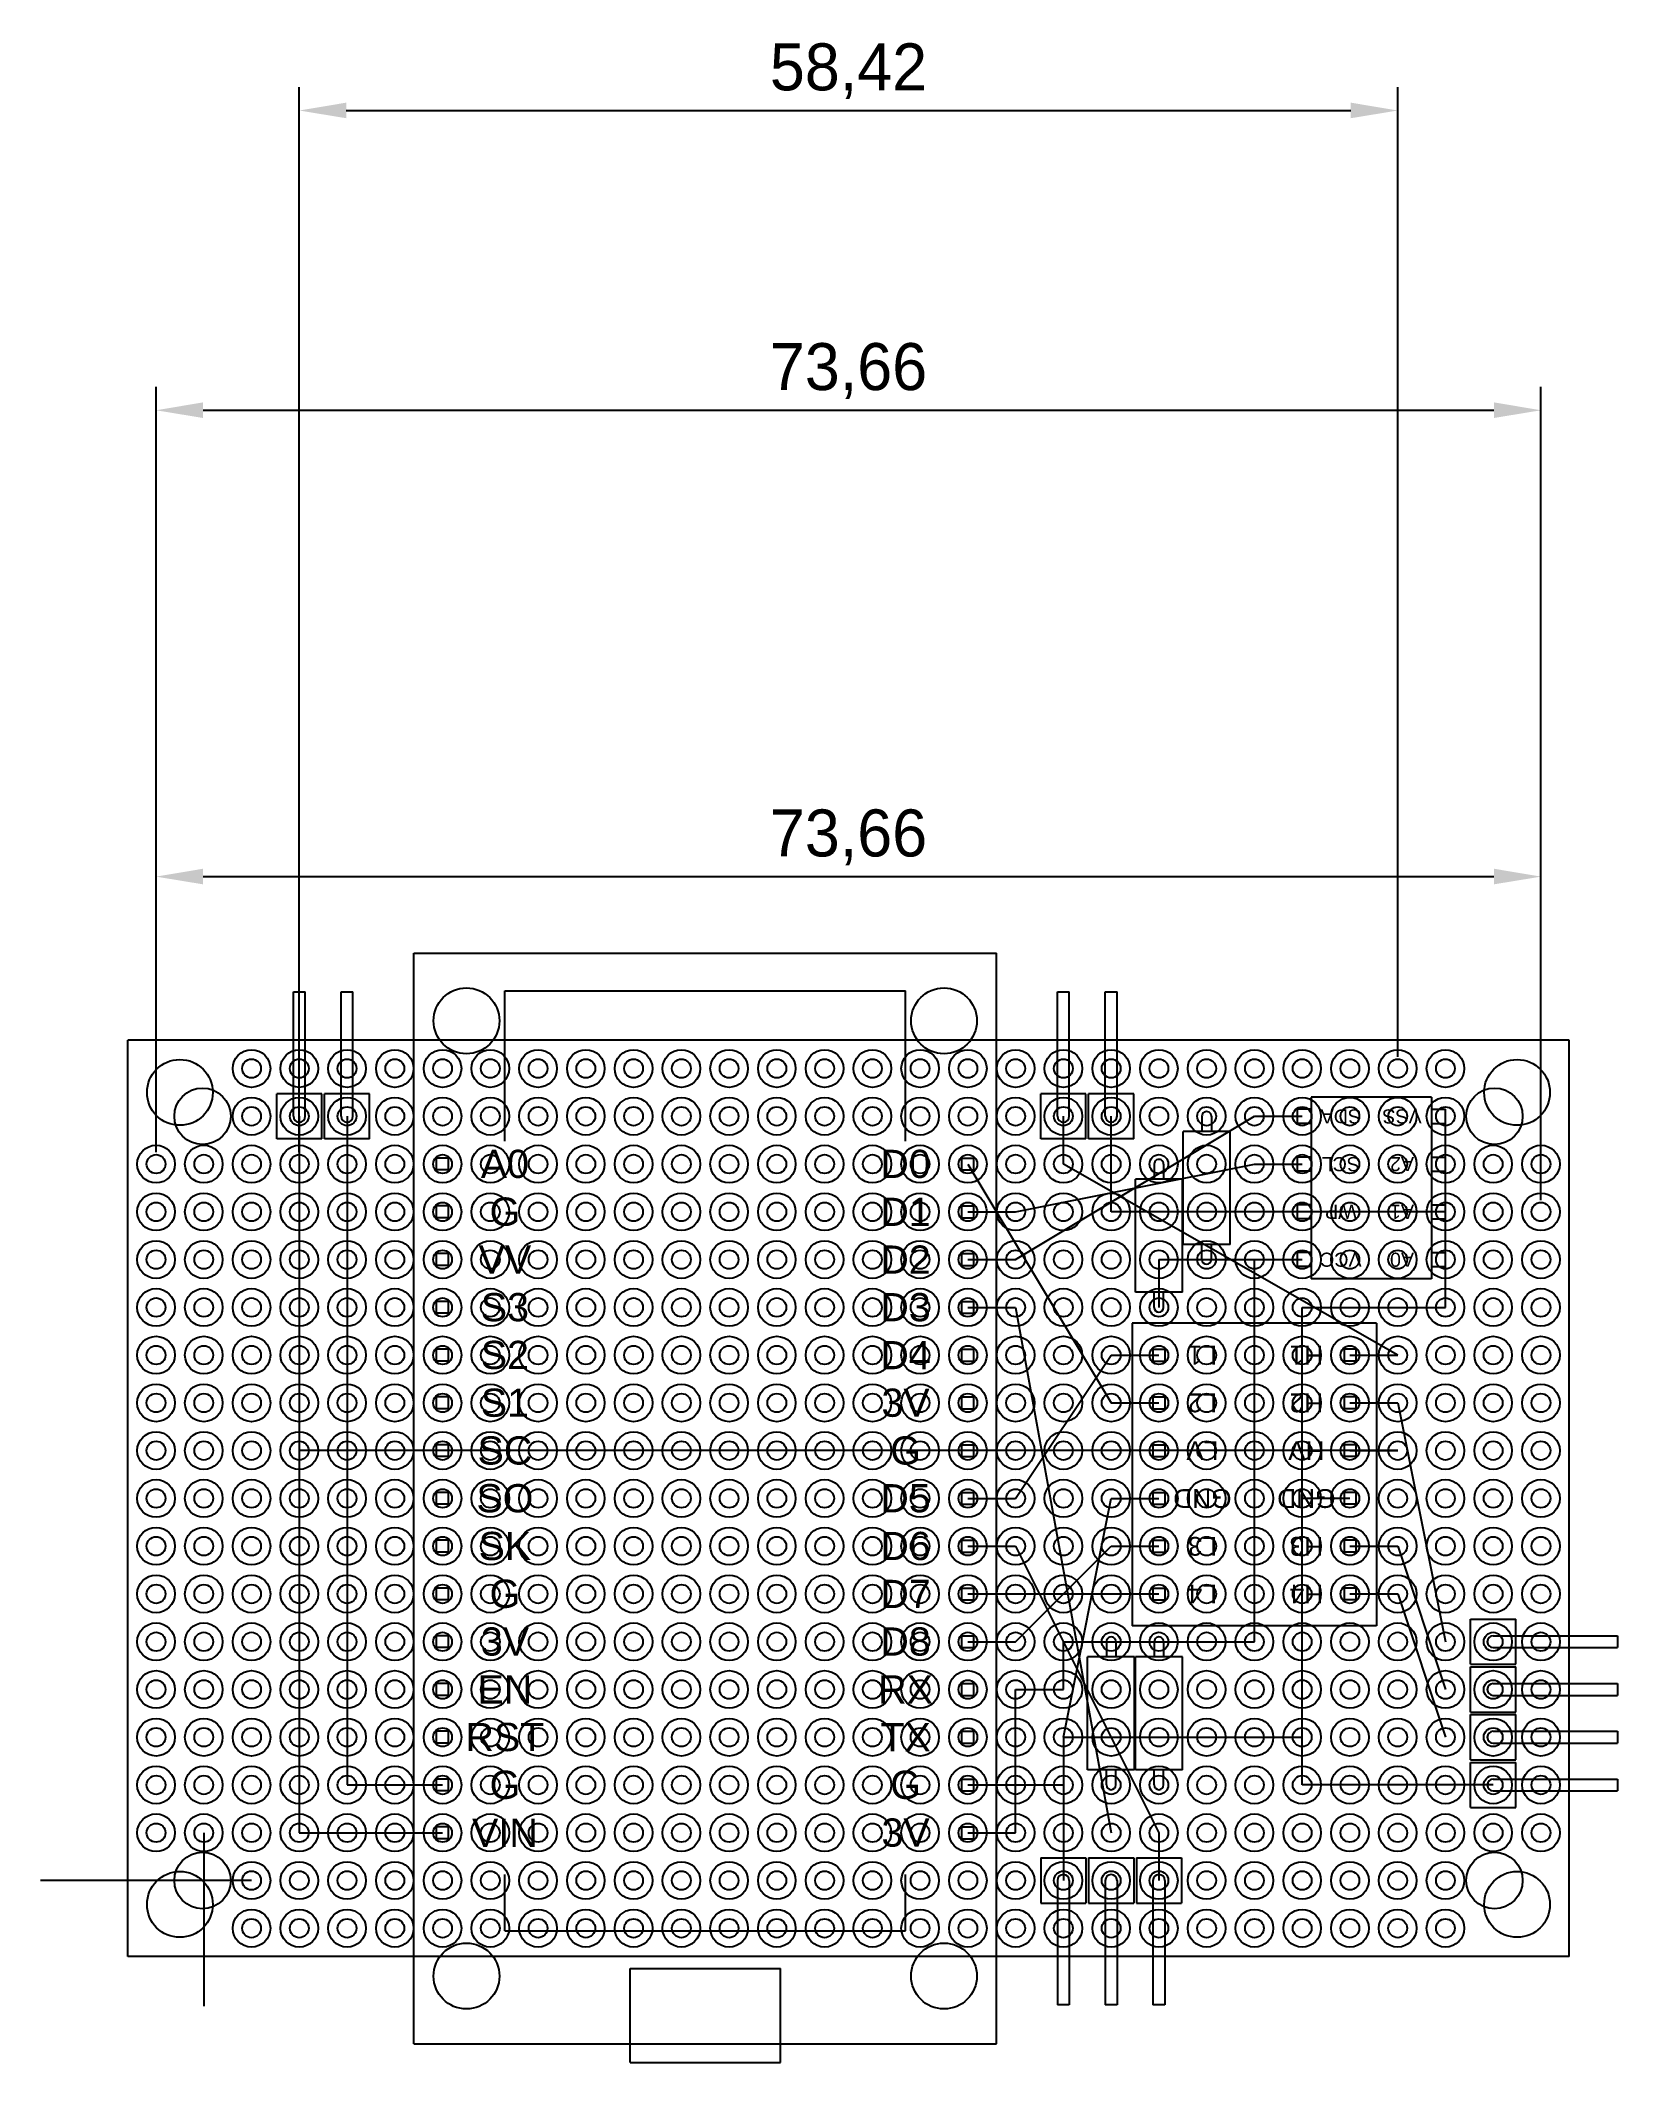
# Model space of a CAD drawing. Header units: millimetres. Extents: x 568 to 6362, y 128 to 2487.
# Drawn here: x 626.8 to 710.7, y 1280.4 to 1387.9 of the extents above; entities that cross this region are included whole.
import ezdxf

# ---------------------------------------------------------------- set-up
doc = ezdxf.new("R2010")
doc.units = ezdxf.units.MM
doc.dimstyles.new('ISO-25', dxfattribs={"dimtxt": 2.5, "dimasz": 2.5, "dimexe": 1.25, "dimexo": 0.625, "dimtad": 1, "dimtxsty": 'Standard', "dimcen": 2.5, "dimadec": 0, "dimazin": 0, "dimtfac": 1, "dimtmove": 0, "dimatfit": 3, "dimfxl": 1, "dimarcsym": 0})

msp = doc.modelspace()

# ---------------------------------------------------------------- blocks, each defined once
blk = doc.blocks.new('Z$W@#17421')
at = {"color": 254}
for p, q in [((76.66, 48.72), (0, 48.72)), ((0, 0), (0, 48.72)), ((76.66, 0), (76.66, 48.72)), ((76.66, 0), (0, 0))]:
    blk.add_line(p, q, dxfattribs=at)
for centre, radius in [((2.77, 45.95), 1.75), ((6.58, 47.22), 1), ((6.58, 47.22), 0.5), ((9.12, 47.22), 1), ((9.12, 47.22), 0.5), ((11.66, 47.22), 1), ((11.66, 47.22), 0.5), ((14.2, 47.22), 1), ((14.2, 47.22), 0.5), ((16.74, 47.22), 1), ((16.74, 47.22), 0.5), ((19.28, 47.22), 1), ((19.28, 47.22), 0.5), ((21.82, 47.22), 1), ((21.82, 47.22), 0.5), ((24.36, 47.22), 1), ((24.36, 47.22), 0.5), ((26.9, 47.22), 1), ((26.9, 47.22), 0.5), ((29.44, 47.22), 1), ((29.44, 47.22), 0.5), ((31.98, 47.22), 1), ((31.98, 47.22), 0.5), ((34.52, 47.22), 1), ((34.52, 47.22), 0.5), ((37.06, 47.22), 1), ((37.06, 47.22), 0.5), ((39.6, 47.22), 1), ((39.6, 47.22), 0.5), ((42.14, 47.22), 1), ((42.14, 47.22), 0.5), ((44.68, 47.22), 1), ((44.68, 47.22), 0.5), ((47.22, 47.22), 1), ((47.22, 47.22), 0.5), ((49.76, 47.22), 1), ((49.76, 47.22), 0.5), ((52.3, 47.22), 1), ((52.3, 47.22), 0.5), ((54.84, 47.22), 1), ((54.84, 47.22), 0.5), ((57.38, 47.22), 1), ((57.38, 47.22), 0.5), ((59.92, 47.22), 1), ((59.92, 47.22), 0.5), ((62.46, 47.22), 1), ((62.46, 47.22), 0.5), ((65, 47.22), 1), ((65, 47.22), 0.5), ((67.54, 47.22), 1), ((67.54, 47.22), 0.5), ((70.08, 47.22), 1), ((70.08, 47.22), 0.5), ((73.89, 45.95), 1.75), ((6.58, 44.68), 1), ((6.58, 44.68), 0.5), ((9.12, 44.68), 1), ((9.12, 44.68), 0.5), ((11.66, 44.68), 1), ((11.66, 44.68), 0.5), ((14.2, 44.68), 1), ((14.2, 44.68), 0.5), ((16.74, 44.68), 1), ((16.74, 44.68), 0.5), ((19.28, 44.68), 1), ((19.28, 44.68), 0.5), ((21.82, 44.68), 1), ((21.82, 44.68), 0.5), ((24.36, 44.68), 1), ((24.36, 44.68), 0.5), ((26.9, 44.68), 1), ((26.9, 44.68), 0.5), ((29.44, 44.68), 1), ((29.44, 44.68), 0.5), ((31.98, 44.68), 1), ((31.98, 44.68), 0.5), ((34.52, 44.68), 1), ((34.52, 44.68), 0.5), ((37.06, 44.68), 1), ((37.06, 44.68), 0.5), ((39.6, 44.68), 1), ((39.6, 44.68), 0.5), ((42.14, 44.68), 1), ((42.14, 44.68), 0.5), ((44.68, 44.68), 1), ((44.68, 44.68), 0.5), ((47.22, 44.68), 1), ((47.22, 44.68), 0.5), ((49.76, 44.68), 1), ((49.76, 44.68), 0.5), ((52.3, 44.68), 1), ((52.3, 44.68), 0.5), ((54.84, 44.68), 1), ((54.84, 44.68), 0.5), ((57.38, 44.68), 1), ((57.38, 44.68), 0.5), ((59.92, 44.68), 1), ((59.92, 44.68), 0.5), ((62.46, 44.68), 1), ((62.46, 44.68), 0.5), ((65, 44.68), 1), ((65, 44.68), 0.5), ((67.54, 44.68), 1), ((67.54, 44.68), 0.5), ((70.08, 44.68), 1), ((70.08, 44.68), 0.5), ((1.5, 42.14), 1), ((4.04, 42.14), 1), ((6.58, 42.14), 1), ((9.12, 42.14), 1), ((11.66, 42.14), 1), ((14.2, 42.14), 1), ((16.74, 42.14), 1), ((19.28, 42.14), 1), ((21.82, 42.14), 1), ((24.36, 42.14), 1), ((26.9, 42.14), 1), ((29.44, 42.14), 1), ((31.98, 42.14), 1), ((34.52, 42.14), 1), ((37.06, 42.14), 1), ((39.6, 42.14), 1), ((42.14, 42.14), 1), ((44.68, 42.14), 1), ((47.22, 42.14), 1), ((49.76, 42.14), 1), ((52.3, 42.14), 1), ((54.84, 42.14), 1), ((57.38, 42.14), 1), ((59.92, 42.14), 1), ((62.46, 42.14), 1), ((65, 42.14), 1), ((67.54, 42.14), 1), ((70.08, 42.14), 1), ((72.62, 42.14), 1), ((75.16, 42.14), 1), ((1.5, 42.14), 0.5), ((4.04, 42.14), 0.5), ((6.58, 42.14), 0.5), ((9.12, 42.14), 0.5), ((11.66, 42.14), 0.5), ((14.2, 42.14), 0.5), ((16.74, 42.14), 0.5), ((19.28, 42.14), 0.5), ((21.82, 42.14), 0.5), ((24.36, 42.14), 0.5), ((26.9, 42.14), 0.5), ((29.44, 42.14), 0.5), ((31.98, 42.14), 0.5), ((34.52, 42.14), 0.5), ((37.06, 42.14), 0.5), ((39.6, 42.14), 0.5), ((42.14, 42.14), 0.5), ((44.68, 42.14), 0.5), ((47.22, 42.14), 0.5), ((49.76, 42.14), 0.5), ((52.3, 42.14), 0.5), ((54.84, 42.14), 0.5), ((57.38, 42.14), 0.5), ((59.92, 42.14), 0.5), ((62.46, 42.14), 0.5), ((65, 42.14), 0.5), ((67.54, 42.14), 0.5), ((70.08, 42.14), 0.5), ((72.62, 42.14), 0.5), ((75.16, 42.14), 0.5), ((1.5, 39.6), 1), ((1.5, 39.6), 0.5), ((4.04, 39.6), 1), ((4.04, 39.6), 0.5), ((6.58, 39.6), 1), ((6.58, 39.6), 0.5), ((9.12, 39.6), 1), ((9.12, 39.6), 0.5), ((11.66, 39.6), 1), ((11.66, 39.6), 0.5), ((14.2, 39.6), 1), ((14.2, 39.6), 0.5), ((16.74, 39.6), 1), ((16.74, 39.6), 0.5), ((19.28, 39.6), 1), ((19.28, 39.6), 0.5), ((21.82, 39.6), 1), ((21.82, 39.6), 0.5), ((24.36, 39.6), 1), ((24.36, 39.6), 0.5), ((26.9, 39.6), 1), ((26.9, 39.6), 0.5), ((29.44, 39.6), 1), ((29.44, 39.6), 0.5), ((31.98, 39.6), 1), ((31.98, 39.6), 0.5), ((34.52, 39.6), 1), ((34.52, 39.6), 0.5), ((37.06, 39.6), 1), ((37.06, 39.6), 0.5), ((39.6, 39.6), 1), ((39.6, 39.6), 0.5), ((42.14, 39.6), 1), ((42.14, 39.6), 0.5), ((44.68, 39.6), 1), ((44.68, 39.6), 0.5), ((47.22, 39.6), 1), ((47.22, 39.6), 0.5), ((49.76, 39.6), 1), ((49.76, 39.6), 0.5), ((52.3, 39.6), 1), ((52.3, 39.6), 0.5), ((54.84, 39.6), 1), ((54.84, 39.6), 0.5), ((57.38, 39.6), 1), ((57.38, 39.6), 0.5), ((59.92, 39.6), 1), ((59.92, 39.6), 0.5), ((62.46, 39.6), 1), ((62.46, 39.6), 0.5), ((65, 39.6), 1), ((65, 39.6), 0.5), ((67.54, 39.6), 1), ((67.54, 39.6), 0.5), ((70.08, 39.6), 1), ((70.08, 39.6), 0.5), ((72.62, 39.6), 1), ((72.62, 39.6), 0.5), ((75.16, 39.6), 1), ((75.16, 39.6), 0.5), ((1.5, 37.06), 1), ((4.04, 37.06), 1), ((6.58, 37.06), 1), ((9.12, 37.06), 1), ((11.66, 37.06), 1), ((14.2, 37.06), 1), ((16.74, 37.06), 1), ((19.28, 37.06), 1), ((21.82, 37.06), 1), ((24.36, 37.06), 1), ((26.9, 37.06), 1), ((29.44, 37.06), 1), ((31.98, 37.06), 1), ((34.52, 37.06), 1), ((37.06, 37.06), 1), ((39.6, 37.06), 1), ((42.14, 37.06), 1), ((44.68, 37.06), 1), ((47.22, 37.06), 1), ((49.76, 37.06), 1), ((52.3, 37.06), 1), ((54.84, 37.06), 1), ((57.38, 37.06), 1), ((59.92, 37.06), 1), ((62.46, 37.06), 1), ((65, 37.06), 1), ((67.54, 37.06), 1), ((70.08, 37.06), 1), ((72.62, 37.06), 1), ((75.16, 37.06), 1), ((1.5, 37.06), 0.5), ((4.04, 37.06), 0.5), ((6.58, 37.06), 0.5), ((9.12, 37.06), 0.5), ((11.66, 37.06), 0.5), ((14.2, 37.06), 0.5), ((16.74, 37.06), 0.5), ((19.28, 37.06), 0.5), ((21.82, 37.06), 0.5), ((24.36, 37.06), 0.5), ((26.9, 37.06), 0.5), ((29.44, 37.06), 0.5), ((31.98, 37.06), 0.5), ((34.52, 37.06), 0.5), ((37.06, 37.06), 0.5), ((39.6, 37.06), 0.5), ((42.14, 37.06), 0.5), ((44.68, 37.06), 0.5), ((47.22, 37.06), 0.5), ((49.76, 37.06), 0.5), ((52.3, 37.06), 0.5), ((54.84, 37.06), 0.5), ((57.38, 37.06), 0.5), ((59.92, 37.06), 0.5), ((62.46, 37.06), 0.5), ((65, 37.06), 0.5), ((67.54, 37.06), 0.5), ((70.08, 37.06), 0.5), ((72.62, 37.06), 0.5), ((75.16, 37.06), 0.5), ((1.5, 34.52), 1), ((4.04, 34.52), 1), ((6.58, 34.52), 1), ((9.12, 34.52), 1), ((11.66, 34.52), 1), ((14.2, 34.52), 1), ((16.74, 34.52), 1), ((19.28, 34.52), 1), ((21.82, 34.52), 1), ((24.36, 34.52), 1), ((26.9, 34.52), 1), ((29.44, 34.52), 1), ((31.98, 34.52), 1), ((34.52, 34.52), 1), ((37.06, 34.52), 1), ((39.6, 34.52), 1), ((42.14, 34.52), 1), ((44.68, 34.52), 1), ((47.22, 34.52), 1), ((49.76, 34.52), 1), ((52.3, 34.52), 1), ((54.84, 34.52), 1), ((57.38, 34.52), 1), ((59.92, 34.52), 1), ((62.46, 34.52), 1), ((65, 34.52), 1), ((67.54, 34.52), 1), ((70.08, 34.52), 1), ((72.62, 34.52), 1), ((75.16, 34.52), 1), ((1.5, 34.52), 0.5), ((4.04, 34.52), 0.5), ((6.58, 34.52), 0.5), ((9.12, 34.52), 0.5), ((11.66, 34.52), 0.5), ((14.2, 34.52), 0.5), ((16.74, 34.52), 0.5), ((19.28, 34.52), 0.5), ((21.82, 34.52), 0.5), ((24.36, 34.52), 0.5), ((26.9, 34.52), 0.5), ((29.44, 34.52), 0.5), ((31.98, 34.52), 0.5), ((34.52, 34.52), 0.5), ((37.06, 34.52), 0.5), ((39.6, 34.52), 0.5), ((42.14, 34.52), 0.5), ((44.68, 34.52), 0.5), ((47.22, 34.52), 0.5), ((49.76, 34.52), 0.5), ((52.3, 34.52), 0.5), ((54.84, 34.52), 0.5), ((57.38, 34.52), 0.5), ((59.92, 34.52), 0.5), ((62.46, 34.52), 0.5), ((65, 34.52), 0.5), ((67.54, 34.52), 0.5), ((70.08, 34.52), 0.5), ((72.62, 34.52), 0.5), ((75.16, 34.52), 0.5), ((1.5, 31.98), 1), ((1.5, 31.98), 0.5), ((4.04, 31.98), 1), ((4.04, 31.98), 0.5), ((6.58, 31.98), 1), ((6.58, 31.98), 0.5), ((9.12, 31.98), 1), ((9.12, 31.98), 0.5), ((11.66, 31.98), 1), ((11.66, 31.98), 0.5), ((14.2, 31.98), 1), ((14.2, 31.98), 0.5), ((16.74, 31.98), 1), ((16.74, 31.98), 0.5), ((19.28, 31.98), 1), ((19.28, 31.98), 0.5), ((21.82, 31.98), 1), ((21.82, 31.98), 0.5), ((24.36, 31.98), 1), ((24.36, 31.98), 0.5), ((26.9, 31.98), 1), ((26.9, 31.98), 0.5), ((29.44, 31.98), 1), ((29.44, 31.98), 0.5), ((31.98, 31.98), 1), ((31.98, 31.98), 0.5), ((34.52, 31.98), 1), ((34.52, 31.98), 0.5), ((37.06, 31.98), 1), ((37.06, 31.98), 0.5), ((39.6, 31.98), 1), ((39.6, 31.98), 0.5), ((42.14, 31.98), 1), ((42.14, 31.98), 0.5), ((44.68, 31.98), 1), ((44.68, 31.98), 0.5), ((47.22, 31.98), 1), ((47.22, 31.98), 0.5), ((49.76, 31.98), 1), ((49.76, 31.98), 0.5), ((52.3, 31.98), 1), ((52.3, 31.98), 0.5), ((54.84, 31.98), 1), ((54.84, 31.98), 0.5), ((57.38, 31.98), 1), ((57.38, 31.98), 0.5), ((59.92, 31.98), 1), ((59.92, 31.98), 0.5), ((62.46, 31.98), 1), ((62.46, 31.98), 0.5), ((65, 31.98), 1), ((65, 31.98), 0.5), ((67.54, 31.98), 1), ((67.54, 31.98), 0.5), ((70.08, 31.98), 1), ((70.08, 31.98), 0.5), ((72.62, 31.98), 1), ((72.62, 31.98), 0.5), ((75.16, 31.98), 1), ((75.16, 31.98), 0.5), ((1.5, 29.44), 1), ((4.04, 29.44), 1), ((6.58, 29.44), 1), ((9.12, 29.44), 1), ((11.66, 29.44), 1), ((14.2, 29.44), 1), ((16.74, 29.44), 1), ((19.28, 29.44), 1), ((21.82, 29.44), 1), ((24.36, 29.44), 1), ((26.9, 29.44), 1), ((29.44, 29.44), 1), ((31.98, 29.44), 1), ((34.52, 29.44), 1), ((37.06, 29.44), 1), ((39.6, 29.44), 1), ((42.14, 29.44), 1), ((44.68, 29.44), 1), ((47.22, 29.44), 1), ((49.76, 29.44), 1), ((52.3, 29.44), 1), ((54.84, 29.44), 1), ((57.38, 29.44), 1), ((59.92, 29.44), 1), ((62.46, 29.44), 1), ((65, 29.44), 1), ((67.54, 29.44), 1), ((70.08, 29.44), 1), ((72.62, 29.44), 1), ((75.16, 29.44), 1), ((1.5, 29.44), 0.5), ((4.04, 29.44), 0.5), ((6.58, 29.44), 0.5), ((9.12, 29.44), 0.5), ((11.66, 29.44), 0.5), ((14.2, 29.44), 0.5), ((16.74, 29.44), 0.5), ((19.28, 29.44), 0.5), ((21.82, 29.44), 0.5), ((24.36, 29.44), 0.5), ((26.9, 29.44), 0.5), ((29.44, 29.44), 0.5), ((31.98, 29.44), 0.5), ((34.52, 29.44), 0.5), ((37.06, 29.44), 0.5), ((39.6, 29.44), 0.5), ((42.14, 29.44), 0.5), ((44.68, 29.44), 0.5), ((47.22, 29.44), 0.5), ((49.76, 29.44), 0.5), ((52.3, 29.44), 0.5), ((54.84, 29.44), 0.5), ((57.38, 29.44), 0.5), ((59.92, 29.44), 0.5), ((62.46, 29.44), 0.5), ((65, 29.44), 0.5), ((67.54, 29.44), 0.5), ((70.08, 29.44), 0.5), ((72.62, 29.44), 0.5), ((75.16, 29.44), 0.5), ((1.5, 26.9), 1), ((1.5, 26.9), 0.5), ((4.04, 26.9), 1), ((4.04, 26.9), 0.5), ((6.58, 26.9), 1), ((6.58, 26.9), 0.5), ((9.12, 26.9), 1), ((9.12, 26.9), 0.5), ((11.66, 26.9), 1), ((11.66, 26.9), 0.5), ((14.2, 26.9), 1), ((14.2, 26.9), 0.5), ((16.74, 26.9), 1), ((16.74, 26.9), 0.5), ((19.28, 26.9), 1), ((19.28, 26.9), 0.5), ((21.82, 26.9), 1), ((21.82, 26.9), 0.5), ((24.36, 26.9), 1), ((24.36, 26.9), 0.5), ((26.9, 26.9), 1), ((26.9, 26.9), 0.5), ((29.44, 26.9), 1), ((29.44, 26.9), 0.5), ((31.98, 26.9), 1), ((31.98, 26.9), 0.5), ((34.52, 26.9), 1), ((34.52, 26.9), 0.5), ((37.06, 26.9), 1), ((37.06, 26.9), 0.5), ((39.6, 26.9), 1), ((39.6, 26.9), 0.5), ((42.14, 26.9), 1), ((42.14, 26.9), 0.5), ((44.68, 26.9), 1), ((44.68, 26.9), 0.5), ((47.22, 26.9), 1), ((47.22, 26.9), 0.5), ((49.76, 26.9), 1), ((49.76, 26.9), 0.5), ((52.3, 26.9), 1), ((52.3, 26.9), 0.5), ((54.84, 26.9), 1), ((54.84, 26.9), 0.5), ((57.38, 26.9), 1), ((57.38, 26.9), 0.5), ((59.92, 26.9), 1), ((59.92, 26.9), 0.5), ((62.46, 26.9), 1), ((62.46, 26.9), 0.5), ((65, 26.9), 1), ((65, 26.9), 0.5), ((67.54, 26.9), 1), ((67.54, 26.9), 0.5), ((70.08, 26.9), 1), ((70.08, 26.9), 0.5), ((72.62, 26.9), 1), ((72.62, 26.9), 0.5), ((75.16, 26.9), 1), ((75.16, 26.9), 0.5), ((1.5, 24.36), 1), ((1.5, 24.36), 0.5), ((4.04, 24.36), 1), ((4.04, 24.36), 0.5), ((6.58, 24.36), 1), ((6.58, 24.36), 0.5), ((9.12, 24.36), 1), ((9.12, 24.36), 0.5), ((11.66, 24.36), 1), ((11.66, 24.36), 0.5), ((14.2, 24.36), 1), ((14.2, 24.36), 0.5), ((16.74, 24.36), 1), ((16.74, 24.36), 0.5), ((19.28, 24.36), 1), ((19.28, 24.36), 0.5), ((21.82, 24.36), 1), ((21.82, 24.36), 0.5), ((24.36, 24.36), 1), ((24.36, 24.36), 0.5), ((26.9, 24.36), 1), ((26.9, 24.36), 0.5), ((29.44, 24.36), 1), ((29.44, 24.36), 0.5), ((31.98, 24.36), 1), ((31.98, 24.36), 0.5), ((34.52, 24.36), 1), ((34.52, 24.36), 0.5), ((37.06, 24.36), 1), ((37.06, 24.36), 0.5), ((39.6, 24.36), 1), ((39.6, 24.36), 0.5), ((42.14, 24.36), 1), ((42.14, 24.36), 0.5), ((44.68, 24.36), 1), ((44.68, 24.36), 0.5), ((47.22, 24.36), 1), ((47.22, 24.36), 0.5), ((49.76, 24.36), 1), ((49.76, 24.36), 0.5), ((52.3, 24.36), 1), ((52.3, 24.36), 0.5), ((54.84, 24.36), 1), ((54.84, 24.36), 0.5), ((57.38, 24.36), 1), ((57.38, 24.36), 0.5), ((59.92, 24.36), 1), ((59.92, 24.36), 0.5), ((62.46, 24.36), 1), ((62.46, 24.36), 0.5), ((65, 24.36), 1), ((65, 24.36), 0.5), ((67.54, 24.36), 1), ((67.54, 24.36), 0.5), ((70.08, 24.36), 1), ((70.08, 24.36), 0.5), ((72.62, 24.36), 1), ((72.62, 24.36), 0.5), ((75.16, 24.36), 1), ((75.16, 24.36), 0.5), ((1.5, 21.82), 1), ((4.04, 21.82), 1), ((6.58, 21.82), 1), ((9.12, 21.82), 1), ((11.66, 21.82), 1), ((14.2, 21.82), 1), ((16.74, 21.82), 1), ((19.28, 21.82), 1), ((21.82, 21.82), 1), ((24.36, 21.82), 1), ((26.9, 21.82), 1), ((29.44, 21.82), 1), ((31.98, 21.82), 1), ((34.52, 21.82), 1), ((37.06, 21.82), 1), ((39.6, 21.82), 1), ((42.14, 21.82), 1), ((44.68, 21.82), 1), ((47.22, 21.82), 1), ((49.76, 21.82), 1), ((52.3, 21.82), 1), ((54.84, 21.82), 1), ((57.38, 21.82), 1), ((59.92, 21.82), 1), ((62.46, 21.82), 1), ((65, 21.82), 1), ((67.54, 21.82), 1), ((70.08, 21.82), 1), ((72.62, 21.82), 1), ((75.16, 21.82), 1), ((1.5, 21.82), 0.5), ((4.04, 21.82), 0.5), ((6.58, 21.82), 0.5), ((9.12, 21.82), 0.5), ((11.66, 21.82), 0.5), ((14.2, 21.82), 0.5), ((16.74, 21.82), 0.5), ((19.28, 21.82), 0.5), ((21.82, 21.82), 0.5), ((24.36, 21.82), 0.5), ((26.9, 21.82), 0.5), ((29.44, 21.82), 0.5), ((31.98, 21.82), 0.5), ((34.52, 21.82), 0.5), ((37.06, 21.82), 0.5), ((39.6, 21.82), 0.5), ((42.14, 21.82), 0.5), ((44.68, 21.82), 0.5), ((47.22, 21.82), 0.5), ((49.76, 21.82), 0.5), ((52.3, 21.82), 0.5), ((54.84, 21.82), 0.5), ((57.38, 21.82), 0.5), ((59.92, 21.82), 0.5), ((62.46, 21.82), 0.5), ((65, 21.82), 0.5), ((67.54, 21.82), 0.5), ((70.08, 21.82), 0.5), ((72.62, 21.82), 0.5), ((75.16, 21.82), 0.5), ((1.5, 19.28), 1), ((1.5, 19.28), 0.5), ((4.04, 19.28), 1), ((4.04, 19.28), 0.5), ((6.58, 19.28), 1), ((6.58, 19.28), 0.5), ((9.12, 19.28), 1), ((9.12, 19.28), 0.5), ((11.66, 19.28), 1), ((11.66, 19.28), 0.5), ((14.2, 19.28), 1), ((14.2, 19.28), 0.5), ((16.74, 19.28), 1), ((16.74, 19.28), 0.5), ((19.28, 19.28), 1), ((19.28, 19.28), 0.5), ((21.82, 19.28), 1), ((21.82, 19.28), 0.5), ((24.36, 19.28), 1), ((24.36, 19.28), 0.5), ((26.9, 19.28), 1), ((26.9, 19.28), 0.5), ((29.44, 19.28), 1), ((29.44, 19.28), 0.5), ((31.98, 19.28), 1), ((31.98, 19.28), 0.5), ((34.52, 19.28), 1), ((34.52, 19.28), 0.5), ((37.06, 19.28), 1), ((37.06, 19.28), 0.5), ((39.6, 19.28), 1), ((39.6, 19.28), 0.5), ((42.14, 19.28), 1), ((42.14, 19.28), 0.5), ((44.68, 19.28), 1), ((44.68, 19.28), 0.5), ((47.22, 19.28), 1), ((47.22, 19.28), 0.5), ((49.76, 19.28), 1), ((49.76, 19.28), 0.5), ((52.3, 19.28), 1), ((52.3, 19.28), 0.5), ((54.84, 19.28), 1), ((54.84, 19.28), 0.5), ((57.38, 19.28), 1), ((57.38, 19.28), 0.5), ((59.92, 19.28), 1), ((59.92, 19.28), 0.5), ((62.46, 19.28), 1), ((62.46, 19.28), 0.5), ((65, 19.28), 1), ((65, 19.28), 0.5), ((67.54, 19.28), 1), ((67.54, 19.28), 0.5), ((70.08, 19.28), 1), ((70.08, 19.28), 0.5), ((72.62, 19.28), 1), ((72.62, 19.28), 0.5), ((75.16, 19.28), 1), ((75.16, 19.28), 0.5), ((1.5, 16.74), 1), ((1.5, 16.74), 0.5), ((4.04, 16.74), 1), ((4.04, 16.74), 0.5), ((6.58, 16.74), 1), ((6.58, 16.74), 0.5), ((9.12, 16.74), 1), ((9.12, 16.74), 0.5), ((11.66, 16.74), 1), ((11.66, 16.74), 0.5), ((14.2, 16.74), 1), ((14.2, 16.74), 0.5), ((16.74, 16.74), 1), ((16.74, 16.74), 0.5), ((19.28, 16.74), 1), ((19.28, 16.74), 0.5), ((21.82, 16.74), 1), ((21.82, 16.74), 0.5), ((24.36, 16.74), 1), ((24.36, 16.74), 0.5), ((26.9, 16.74), 1), ((26.9, 16.74), 0.5), ((29.44, 16.74), 1), ((29.44, 16.74), 0.5), ((31.98, 16.74), 1), ((31.98, 16.74), 0.5), ((34.52, 16.74), 1), ((34.52, 16.74), 0.5), ((37.06, 16.74), 1), ((37.06, 16.74), 0.5), ((39.6, 16.74), 1), ((39.6, 16.74), 0.5), ((42.14, 16.74), 1), ((42.14, 16.74), 0.5), ((44.68, 16.74), 1), ((44.68, 16.74), 0.5), ((47.22, 16.74), 1), ((47.22, 16.74), 0.5), ((49.76, 16.74), 1), ((49.76, 16.74), 0.5), ((52.3, 16.74), 1), ((52.3, 16.74), 0.5), ((54.84, 16.74), 1), ((54.84, 16.74), 0.5), ((57.38, 16.74), 1), ((57.38, 16.74), 0.5), ((59.92, 16.74), 1), ((59.92, 16.74), 0.5), ((62.46, 16.74), 1), ((62.46, 16.74), 0.5), ((65, 16.74), 1), ((65, 16.74), 0.5), ((67.54, 16.74), 1), ((67.54, 16.74), 0.5), ((70.08, 16.74), 1), ((70.08, 16.74), 0.5), ((72.62, 16.74), 1), ((72.62, 16.74), 0.5), ((75.16, 16.74), 1), ((75.16, 16.74), 0.5), ((1.5, 14.2), 1), ((4.04, 14.2), 1), ((6.58, 14.2), 1), ((9.12, 14.2), 1), ((11.66, 14.2), 1), ((14.2, 14.2), 1), ((16.74, 14.2), 1), ((19.28, 14.2), 1), ((21.82, 14.2), 1), ((24.36, 14.2), 1), ((26.9, 14.2), 1), ((29.44, 14.2), 1), ((31.98, 14.2), 1), ((34.52, 14.2), 1), ((37.06, 14.2), 1), ((39.6, 14.2), 1), ((42.14, 14.2), 1), ((44.68, 14.2), 1), ((47.22, 14.2), 1), ((49.76, 14.2), 1), ((52.3, 14.2), 1), ((54.84, 14.2), 1), ((57.38, 14.2), 1), ((59.92, 14.2), 1), ((62.46, 14.2), 1), ((65, 14.2), 1), ((67.54, 14.2), 1), ((70.08, 14.2), 1), ((72.62, 14.2), 1), ((75.16, 14.2), 1), ((1.5, 14.2), 0.5), ((4.04, 14.2), 0.5), ((6.58, 14.2), 0.5), ((9.12, 14.2), 0.5), ((11.66, 14.2), 0.5), ((14.2, 14.2), 0.5), ((16.74, 14.2), 0.5), ((19.28, 14.2), 0.5), ((21.82, 14.2), 0.5), ((24.36, 14.2), 0.5), ((26.9, 14.2), 0.5), ((29.44, 14.2), 0.5), ((31.98, 14.2), 0.5), ((34.52, 14.2), 0.5), ((37.06, 14.2), 0.5), ((39.6, 14.2), 0.5), ((42.14, 14.2), 0.5), ((44.68, 14.2), 0.5), ((47.22, 14.2), 0.5), ((49.76, 14.2), 0.5), ((52.3, 14.2), 0.5), ((54.84, 14.2), 0.5), ((57.38, 14.2), 0.5), ((59.92, 14.2), 0.5), ((62.46, 14.2), 0.5), ((65, 14.2), 0.5), ((67.54, 14.2), 0.5), ((70.08, 14.2), 0.5), ((72.62, 14.2), 0.5), ((75.16, 14.2), 0.5), ((1.5, 11.66), 1), ((1.5, 11.66), 0.5), ((4.04, 11.66), 1), ((4.04, 11.66), 0.5), ((6.58, 11.66), 1), ((6.58, 11.66), 0.5), ((9.12, 11.66), 1), ((9.12, 11.66), 0.5), ((11.66, 11.66), 1), ((11.66, 11.66), 0.5), ((14.2, 11.66), 1), ((14.2, 11.66), 0.5), ((16.74, 11.66), 1), ((16.74, 11.66), 0.5), ((19.28, 11.66), 1), ((19.28, 11.66), 0.5), ((21.82, 11.66), 1), ((21.82, 11.66), 0.5), ((24.36, 11.66), 1), ((24.36, 11.66), 0.5), ((26.9, 11.66), 1), ((26.9, 11.66), 0.5), ((29.44, 11.66), 1), ((29.44, 11.66), 0.5), ((31.98, 11.66), 1), ((31.98, 11.66), 0.5), ((34.52, 11.66), 1), ((34.52, 11.66), 0.5), ((37.06, 11.66), 1), ((37.06, 11.66), 0.5), ((39.6, 11.66), 1), ((39.6, 11.66), 0.5), ((42.14, 11.66), 1), ((42.14, 11.66), 0.5), ((44.68, 11.66), 1), ((44.68, 11.66), 0.5), ((47.22, 11.66), 1), ((47.22, 11.66), 0.5), ((49.76, 11.66), 1), ((49.76, 11.66), 0.5), ((52.3, 11.66), 1), ((52.3, 11.66), 0.5), ((54.84, 11.66), 1), ((54.84, 11.66), 0.5), ((57.38, 11.66), 1), ((57.38, 11.66), 0.5), ((59.92, 11.66), 1), ((59.92, 11.66), 0.5), ((62.46, 11.66), 1), ((62.46, 11.66), 0.5), ((65, 11.66), 1), ((65, 11.66), 0.5), ((67.54, 11.66), 1), ((67.54, 11.66), 0.5), ((70.08, 11.66), 1), ((70.08, 11.66), 0.5), ((72.62, 11.66), 1), ((72.62, 11.66), 0.5), ((75.16, 11.66), 1), ((75.16, 11.66), 0.5), ((1.5, 9.12), 1), ((4.04, 9.12), 1), ((6.58, 9.12), 1), ((9.12, 9.12), 1), ((11.66, 9.12), 1), ((14.2, 9.12), 1), ((16.74, 9.12), 1), ((19.28, 9.12), 1), ((21.82, 9.12), 1), ((24.36, 9.12), 1), ((26.9, 9.12), 1), ((29.44, 9.12), 1), ((31.98, 9.12), 1), ((34.52, 9.12), 1), ((37.06, 9.12), 1), ((39.6, 9.12), 1), ((42.14, 9.12), 1), ((44.68, 9.12), 1), ((47.22, 9.12), 1), ((49.76, 9.12), 1), ((52.3, 9.12), 1), ((54.84, 9.12), 1), ((57.38, 9.12), 1), ((59.92, 9.12), 1), ((62.46, 9.12), 1), ((65, 9.12), 1), ((67.54, 9.12), 1), ((70.08, 9.12), 1), ((72.62, 9.12), 1), ((75.16, 9.12), 1), ((1.5, 9.12), 0.5), ((4.04, 9.12), 0.5), ((6.58, 9.12), 0.5), ((9.12, 9.12), 0.5), ((11.66, 9.12), 0.5), ((14.2, 9.12), 0.5), ((16.74, 9.12), 0.5), ((19.28, 9.12), 0.5), ((21.82, 9.12), 0.5), ((24.36, 9.12), 0.5), ((26.9, 9.12), 0.5), ((29.44, 9.12), 0.5), ((31.98, 9.12), 0.5), ((34.52, 9.12), 0.5), ((37.06, 9.12), 0.5), ((39.6, 9.12), 0.5), ((42.14, 9.12), 0.5), ((44.68, 9.12), 0.5), ((47.22, 9.12), 0.5), ((49.76, 9.12), 0.5), ((52.3, 9.12), 0.5), ((54.84, 9.12), 0.5), ((57.38, 9.12), 0.5), ((59.92, 9.12), 0.5), ((62.46, 9.12), 0.5), ((65, 9.12), 0.5), ((67.54, 9.12), 0.5), ((70.08, 9.12), 0.5), ((72.62, 9.12), 0.5), ((75.16, 9.12), 0.5), ((1.5, 6.58), 1), ((4.04, 6.58), 1), ((6.58, 6.58), 1), ((9.12, 6.58), 1), ((11.66, 6.58), 1), ((14.2, 6.58), 1), ((16.74, 6.58), 1), ((19.28, 6.58), 1), ((21.82, 6.58), 1), ((24.36, 6.58), 1), ((26.9, 6.58), 1), ((29.44, 6.58), 1), ((31.98, 6.58), 1), ((34.52, 6.58), 1), ((37.06, 6.58), 1), ((39.6, 6.58), 1), ((42.14, 6.58), 1), ((44.68, 6.58), 1), ((47.22, 6.58), 1), ((49.76, 6.58), 1), ((52.3, 6.58), 1), ((54.84, 6.58), 1), ((57.38, 6.58), 1), ((59.92, 6.58), 1), ((62.46, 6.58), 1), ((65, 6.58), 1), ((67.54, 6.58), 1), ((70.08, 6.58), 1), ((72.62, 6.58), 1), ((75.16, 6.58), 1), ((1.5, 6.58), 0.5), ((4.04, 6.58), 0.5), ((6.58, 6.58), 0.5), ((9.12, 6.58), 0.5), ((11.66, 6.58), 0.5), ((14.2, 6.58), 0.5), ((16.74, 6.58), 0.5), ((19.28, 6.58), 0.5), ((21.82, 6.58), 0.5), ((24.36, 6.58), 0.5), ((26.9, 6.58), 0.5), ((29.44, 6.58), 0.5), ((31.98, 6.58), 0.5), ((34.52, 6.58), 0.5), ((37.06, 6.58), 0.5), ((39.6, 6.58), 0.5), ((42.14, 6.58), 0.5), ((44.68, 6.58), 0.5), ((47.22, 6.58), 0.5), ((49.76, 6.58), 0.5), ((52.3, 6.58), 0.5), ((54.84, 6.58), 0.5), ((57.38, 6.58), 0.5), ((59.92, 6.58), 0.5), ((62.46, 6.58), 0.5), ((65, 6.58), 0.5), ((67.54, 6.58), 0.5), ((70.08, 6.58), 0.5), ((72.62, 6.58), 0.5), ((75.16, 6.58), 0.5), ((2.77, 2.77), 1.75), ((6.58, 4.04), 1), ((6.58, 4.04), 0.5), ((9.12, 4.04), 1), ((9.12, 4.04), 0.5), ((11.66, 4.04), 1), ((11.66, 4.04), 0.5), ((14.2, 4.04), 1), ((14.2, 4.04), 0.5), ((16.74, 4.04), 1), ((16.74, 4.04), 0.5), ((19.28, 4.04), 1), ((19.28, 4.04), 0.5), ((21.82, 4.04), 1), ((21.82, 4.04), 0.5), ((24.36, 4.04), 1), ((24.36, 4.04), 0.5), ((26.9, 4.04), 1), ((26.9, 4.04), 0.5), ((29.44, 4.04), 1), ((29.44, 4.04), 0.5), ((31.98, 4.04), 1), ((31.98, 4.04), 0.5), ((34.52, 4.04), 1), ((34.52, 4.04), 0.5), ((37.06, 4.04), 1), ((37.06, 4.04), 0.5), ((39.6, 4.04), 1), ((39.6, 4.04), 0.5), ((42.14, 4.04), 1), ((42.14, 4.04), 0.5), ((44.68, 4.04), 1), ((44.68, 4.04), 0.5), ((47.22, 4.04), 1), ((47.22, 4.04), 0.5), ((49.76, 4.04), 1), ((49.76, 4.04), 0.5), ((52.3, 4.04), 1), ((52.3, 4.04), 0.5), ((54.84, 4.04), 1), ((54.84, 4.04), 0.5), ((57.38, 4.04), 1), ((57.38, 4.04), 0.5), ((59.92, 4.04), 1), ((59.92, 4.04), 0.5), ((62.46, 4.04), 1), ((62.46, 4.04), 0.5), ((65, 4.04), 1), ((65, 4.04), 0.5), ((67.54, 4.04), 1), ((67.54, 4.04), 0.5), ((70.08, 4.04), 1), ((70.08, 4.04), 0.5), ((73.89, 2.77), 1.75), ((6.58, 1.5), 1), ((9.12, 1.5), 1), ((11.66, 1.5), 1), ((14.2, 1.5), 1), ((16.74, 1.5), 1), ((19.28, 1.5), 1), ((21.82, 1.5), 1), ((24.36, 1.5), 1), ((26.9, 1.5), 1), ((29.44, 1.5), 1), ((31.98, 1.5), 1), ((34.52, 1.5), 1), ((37.06, 1.5), 1), ((39.6, 1.5), 1), ((42.14, 1.5), 1), ((44.68, 1.5), 1), ((47.22, 1.5), 1), ((49.76, 1.5), 1), ((52.3, 1.5), 1), ((54.84, 1.5), 1), ((57.38, 1.5), 1), ((59.92, 1.5), 1), ((62.46, 1.5), 1), ((65, 1.5), 1), ((67.54, 1.5), 1), ((70.08, 1.5), 1), ((6.58, 1.5), 0.5), ((9.12, 1.5), 0.5), ((11.66, 1.5), 0.5), ((14.2, 1.5), 0.5), ((16.74, 1.5), 0.5), ((19.28, 1.5), 0.5), ((21.82, 1.5), 0.5), ((24.36, 1.5), 0.5), ((26.9, 1.5), 0.5), ((29.44, 1.5), 0.5), ((31.98, 1.5), 0.5), ((34.52, 1.5), 0.5), ((37.06, 1.5), 0.5), ((39.6, 1.5), 0.5), ((42.14, 1.5), 0.5), ((44.68, 1.5), 0.5), ((47.22, 1.5), 0.5), ((49.76, 1.5), 0.5), ((52.3, 1.5), 0.5), ((54.84, 1.5), 0.5), ((57.38, 1.5), 0.5), ((59.92, 1.5), 0.5), ((62.46, 1.5), 0.5), ((65, 1.5), 0.5), ((67.54, 1.5), 0.5), ((70.08, 1.5), 0.5)]:
    blk.add_circle(centre, radius, dxfattribs=at)
blk = doc.blocks.new('Z$W@#21726')
at = {"color": 30}
for p, q in [((0, 1), (0, 59)), ((0, 59), (31, 59)), ((31, 1), (31, 59)), ((4.845, 57), (26.155, 57)), ((4.845, 49), (4.845, 57)), ((26.155, 49), (26.155, 57)), ((1.845, 48.095), (1.215, 48.095)), ((1.215, 47.465), (1.215, 48.095)), ((1.845, 47.465), (1.215, 47.465)), ((1.845, 47.465), (1.845, 48.095)), ((29.155, 47.465), (29.155, 48.095)), ((29.155, 48.095), (29.785, 48.095)), ((29.155, 47.465), (29.785, 47.465)), ((29.785, 47.465), (29.785, 48.095)), ((1.845, 45.555), (1.215, 45.555)), ((1.215, 44.925), (1.215, 45.555)), ((1.845, 44.925), (1.845, 45.555)), ((29.155, 44.925), (29.155, 45.555)), ((29.155, 45.555), (29.785, 45.555)), ((29.785, 44.925), (29.785, 45.555)), ((1.845, 44.925), (1.215, 44.925)), ((29.155, 44.925), (29.785, 44.925)), ((1.845, 43.015), (1.215, 43.015)), ((1.215, 42.385), (1.215, 43.015)), ((1.845, 42.385), (1.845, 43.015)), ((29.155, 42.385), (29.155, 43.015)), ((29.155, 43.015), (29.785, 43.015)), ((29.785, 42.385), (29.785, 43.015)), ((1.845, 42.385), (1.215, 42.385)), ((29.155, 42.385), (29.785, 42.385)), ((1.845, 40.475), (1.215, 40.475)), ((1.215, 39.845), (1.215, 40.475)), ((1.845, 39.845), (1.215, 39.845)), ((1.845, 39.845), (1.845, 40.475)), ((29.155, 39.845), (29.155, 40.475)), ((29.155, 40.475), (29.785, 40.475)), ((29.155, 39.845), (29.785, 39.845)), ((29.785, 39.845), (29.785, 40.475)), ((1.845, 37.935), (1.215, 37.935)), ((1.215, 37.305), (1.215, 37.935)), ((1.845, 37.305), (1.845, 37.935)), ((29.155, 37.305), (29.155, 37.935)), ((29.155, 37.935), (29.785, 37.935)), ((29.785, 37.305), (29.785, 37.935)), ((1.845, 37.305), (1.215, 37.305)), ((29.155, 37.305), (29.785, 37.305)), ((1.845, 35.395), (1.215, 35.395)), ((1.215, 34.765), (1.215, 35.395)), ((1.845, 34.765), (1.215, 34.765)), ((1.845, 34.765), (1.845, 35.395)), ((29.155, 34.765), (29.155, 35.395)), ((29.155, 35.395), (29.785, 35.395)), ((29.155, 34.765), (29.785, 34.765)), ((29.785, 34.765), (29.785, 35.395)), ((1.845, 32.855), (1.215, 32.855)), ((1.215, 32.225), (1.215, 32.855)), ((1.845, 32.225), (1.845, 32.855)), ((29.155, 32.225), (29.155, 32.855)), ((29.155, 32.855), (29.785, 32.855)), ((29.785, 32.225), (29.785, 32.855)), ((1.845, 32.225), (1.215, 32.225)), ((29.155, 32.225), (29.785, 32.225)), ((1.845, 30.315), (1.215, 30.315)), ((1.215, 29.685), (1.215, 30.315)), ((1.845, 29.685), (1.845, 30.315)), ((29.155, 29.685), (29.155, 30.315)), ((29.155, 30.315), (29.785, 30.315)), ((29.785, 29.685), (29.785, 30.315)), ((1.845, 29.685), (1.215, 29.685)), ((29.155, 29.685), (29.785, 29.685)), ((1.845, 27.775), (1.215, 27.775)), ((1.215, 27.145), (1.215, 27.775)), ((1.845, 27.145), (1.215, 27.145)), ((1.845, 27.145), (1.845, 27.775)), ((29.155, 27.145), (29.155, 27.775)), ((29.155, 27.775), (29.785, 27.775)), ((29.155, 27.145), (29.785, 27.145)), ((29.785, 27.145), (29.785, 27.775)), ((1.845, 25.235), (1.215, 25.235)), ((1.215, 24.605), (1.215, 25.235)), ((1.845, 24.605), (1.845, 25.235)), ((29.155, 24.605), (29.155, 25.235)), ((29.155, 25.235), (29.785, 25.235)), ((29.785, 24.605), (29.785, 25.235)), ((1.845, 24.605), (1.215, 24.605)), ((29.155, 24.605), (29.785, 24.605)), ((1.845, 22.695), (1.215, 22.695)), ((1.215, 22.065), (1.215, 22.695)), ((1.845, 22.065), (1.845, 22.695)), ((29.155, 22.065), (29.155, 22.695)), ((29.155, 22.695), (29.785, 22.695)), ((29.785, 22.065), (29.785, 22.695)), ((1.845, 22.065), (1.215, 22.065)), ((29.155, 22.065), (29.785, 22.065)), ((1.845, 20.155), (1.215, 20.155)), ((1.215, 19.525), (1.215, 20.155)), ((1.845, 19.525), (1.215, 19.525)), ((1.845, 19.525), (1.845, 20.155)), ((29.155, 19.525), (29.155, 20.155)), ((29.155, 20.155), (29.785, 20.155)), ((29.155, 19.525), (29.785, 19.525)), ((29.785, 19.525), (29.785, 20.155)), ((1.845, 17.615), (1.215, 17.615)), ((1.215, 16.985), (1.215, 17.615)), ((1.845, 16.985), (1.845, 17.615)), ((29.155, 16.985), (29.155, 17.615)), ((29.155, 17.615), (29.785, 17.615)), ((29.785, 16.985), (29.785, 17.615)), ((1.845, 16.985), (1.215, 16.985)), ((29.155, 16.985), (29.785, 16.985)), ((1.845, 15.075), (1.215, 15.075)), ((1.215, 14.445), (1.215, 15.075)), ((1.845, 14.445), (1.845, 15.075)), ((29.155, 14.445), (29.155, 15.075)), ((29.155, 15.075), (29.785, 15.075)), ((29.785, 14.445), (29.785, 15.075)), ((1.845, 14.445), (1.215, 14.445)), ((29.155, 14.445), (29.785, 14.445)), ((1.845, 12.535), (1.215, 12.535)), ((1.215, 11.905), (1.215, 12.535)), ((1.845, 11.905), (1.215, 11.905)), ((1.845, 11.905), (1.845, 12.535)), ((29.155, 11.905), (29.155, 12.535)), ((29.155, 12.535), (29.785, 12.535)), ((29.155, 11.905), (29.785, 11.905)), ((29.785, 11.905), (29.785, 12.535)), ((4.845, 7), (4.845, 10)), ((26.155, 7), (26.155, 10)), ((4.845, 7), (26.155, 7)), ((11.5, 0), (11.5, 5)), ((11.5, 5), (19.5, 5)), ((19.5, 0), (19.5, 5)), ((0, 1), (31, 1)), ((11.5, 0), (19.5, 0))]:
    blk.add_line(p, q, dxfattribs=at)
for centre in [(2.8, 55.4), (28.2, 55.4), (2.8, 4.6), (28.2, 4.6)]:
    blk.add_circle(centre, 1.75, dxfattribs=at)
at = {"color": 30, "char_height": 1.5, "width": 6, "attachment_point": 5}
for s, insert in [('{\\fArial|b0|i0|c238|p0;A0}', (4.845, 47.78)), ('{\\fArial|b0|i0|c238|p0;D0}', (26.155, 47.78)), ('{\\fArial|b0|i0|c238|p0;G}', (4.845, 45.24)), ('{\\fArial|b0|i0|c238|p0;D1}', (26.155, 45.24)), ('{\\fArial|b0|i0|c238|p0;VV}', (4.845, 42.7)), ('{\\fArial|b0|i0|c238|p0;D2}', (26.155, 42.7)), ('{\\fArial|b0|i0|c238|p0;S3}', (4.845, 40.16)), ('{\\fArial|b0|i0|c238|p0;D3}', (26.155, 40.16)), ('{\\fArial|b0|i0|c238|p0;S2}', (4.845, 37.62)), ('{\\fArial|b0|i0|c238|p0;D4}', (26.155, 37.62)), ('{\\fArial|b0|i0|c238|p0;S1}', (4.845, 35.08)), ('{\\fArial|b0|i0|c238|p0;3V}', (26.155, 35.08)), ('{\\fArial|b0|i0|c238|p0;SC}', (4.845, 32.54)), ('{\\fArial|b0|i0|c238|p0;G}', (26.155, 32.54)), ('{\\fArial|b0|i0|c238|p0;SO}', (4.845, 30)), ('{\\fArial|b0|i0|c238|p0;D5}', (26.155, 30)), ('{\\fArial|b0|i0|c238|p0;SK}', (4.845, 27.46)), ('{\\fArial|b0|i0|c238|p0;D6}', (26.155, 27.46)), ('{\\fArial|b0|i0|c238|p0;G}', (4.845, 24.92)), ('{\\fArial|b0|i0|c238|p0;D7}', (26.155, 24.92)), ('{\\fArial|b0|i0|c238|p0;3V}', (4.845, 22.38)), ('{\\fArial|b0|i0|c238|p0;D8}', (26.155, 22.38)), ('{\\fArial|b0|i0|c238|p0;EN}', (4.845, 19.84)), ('{\\fArial|b0|i0|c238|p0;RX}', (26.155, 19.84)), ('{\\fArial|b0|i0|c238|p0;RST}', (4.845, 17.3)), ('{\\fArial|b0|i0|c238|p0;TX}', (26.155, 17.3)), ('{\\fArial|b0|i0|c238|p0;G}', (4.845, 14.76)), ('{\\fArial|b0|i0|c238|p0;G}', (26.155, 14.76)), ('{\\fArial|b0|i0|c238|p0;VIN}', (4.845, 12.22)), ('{\\fArial|b0|i0|c238|p0;3V}', (26.155, 12.22))]:
    blk.add_mtext(s, dxfattribs=dict(at, insert=insert))
blk = doc.blocks.new('Z$W@#11942')
at = {"color": 40}
for p, q in [((0, 0), (0, 16.1)), ((0, 16.1), (13, 16.1)), ((13, 0), (13, 16.1)), ((1.105, 14.085), (1.105, 14.715)), ((1.105, 14.715), (1.735, 14.715)), ((1.105, 14.085), (1.735, 14.085)), ((1.735, 14.085), (1.735, 14.715)), ((11.895, 14.715), (11.265, 14.715)), ((11.265, 14.085), (11.265, 14.715)), ((11.895, 14.085), (11.265, 14.085)), ((11.895, 14.085), (11.895, 14.715)), ((1.105, 11.545), (1.105, 12.175)), ((1.105, 12.175), (1.735, 12.175)), ((1.735, 11.545), (1.735, 12.175)), ((11.895, 12.175), (11.265, 12.175)), ((11.265, 11.545), (11.265, 12.175)), ((11.895, 11.545), (11.895, 12.175)), ((1.105, 11.545), (1.735, 11.545)), ((11.895, 11.545), (11.265, 11.545)), ((1.105, 9.005), (1.105, 9.635)), ((1.105, 9.635), (1.735, 9.635)), ((1.105, 9.005), (1.735, 9.005)), ((1.735, 9.005), (1.735, 9.635)), ((11.895, 9.635), (11.265, 9.635)), ((11.265, 9.005), (11.265, 9.635)), ((11.895, 9.005), (11.265, 9.005)), ((11.895, 9.005), (11.895, 9.635)), ((1.105, 6.465), (1.105, 7.095)), ((1.105, 7.095), (1.735, 7.095)), ((1.105, 6.465), (1.735, 6.465)), ((1.735, 6.465), (1.735, 7.095)), ((11.895, 7.095), (11.265, 7.095)), ((11.265, 6.465), (11.265, 7.095)), ((11.895, 6.465), (11.265, 6.465)), ((11.895, 6.465), (11.895, 7.095)), ((1.105, 3.925), (1.105, 4.555)), ((1.105, 4.555), (1.735, 4.555)), ((1.735, 3.925), (1.735, 4.555)), ((11.895, 4.555), (11.265, 4.555)), ((11.265, 3.925), (11.265, 4.555)), ((11.895, 3.925), (11.895, 4.555)), ((1.105, 3.925), (1.735, 3.925)), ((11.895, 3.925), (11.265, 3.925)), ((1.105, 1.385), (1.105, 2.015)), ((1.105, 2.015), (1.735, 2.015)), ((1.105, 1.385), (1.735, 1.385)), ((1.735, 1.385), (1.735, 2.015)), ((11.895, 2.015), (11.265, 2.015)), ((11.265, 1.385), (11.265, 2.015)), ((11.895, 1.385), (11.265, 1.385)), ((11.895, 1.385), (11.895, 2.015)), ((0, 0), (13, 0))]:
    blk.add_line(p, q, dxfattribs=at)
at = {"color": 40, "char_height": 1, "width": 4, "attachment_point": 5}
for s, insert in [('{\\fArial|b0|i0|c238|p0;H4}', (3.735, 14.4)), ('{\\fArial|b0|i0|c238|p0;L4}', (9.265, 14.4)), ('{\\fArial|b0|i0|c238|p0;H3}', (3.735, 11.86)), ('{\\fArial|b0|i0|c238|p0;L3}', (9.265, 11.86)), ('{\\fArial|b0|i0|c238|p0;GND}', (3.735, 9.32)), ('{\\fArial|b0|i0|c238|p0;GND}', (9.265, 9.32)), ('{\\fArial|b0|i0|c238|p0;HV}', (3.735, 6.78)), ('{\\fArial|b0|i0|c238|p0;LV}', (9.265, 6.78)), ('{\\fArial|b0|i0|c238|p0;H2}', (3.735, 4.24)), ('{\\fArial|b0|i0|c238|p0;L2}', (9.265, 4.24)), ('{\\fArial|b0|i0|c238|p0;H1}', (3.735, 1.7)), ('{\\fArial|b0|i0|c238|p0;L1}', (9.265, 1.7))]:
    blk.add_mtext(s, dxfattribs=dict(at, insert=insert))
blk = doc.blocks.new('Z$W@#2995')
at = {"color": 52}
for p, q in [((0, 9.015), (0, 8.265)), ((0.735, 9.015), (0, 9.015)), ((0.735, 0), (0.735, 9.66)), ((0.735, 9.66), (7.135, 9.66)), ((7.135, 0), (7.135, 9.66)), ((7.135, 9.015), (7.87, 9.015)), ((7.87, 9.015), (7.87, 8.265)), ((0.735, 8.265), (0, 8.265)), ((7.135, 8.265), (7.87, 8.265)), ((0, 6.475), (0, 5.725)), ((0.735, 6.475), (0, 6.475)), ((7.135, 6.475), (7.87, 6.475)), ((7.87, 6.475), (7.87, 5.725)), ((0.735, 5.725), (0, 5.725)), ((7.135, 5.725), (7.87, 5.725)), ((0, 3.935), (0, 3.185)), ((0.735, 3.935), (0, 3.935)), ((7.135, 3.935), (7.87, 3.935)), ((7.87, 3.935), (7.87, 3.185)), ((0.735, 3.185), (0, 3.185)), ((7.135, 3.185), (7.87, 3.185)), ((0, 1.395), (0, 0.645)), ((0.735, 1.395), (0, 1.395)), ((7.135, 1.395), (7.87, 1.395)), ((7.87, 1.395), (7.87, 0.645)), ((0.735, 0.645), (0, 0.645)), ((0.735, 0), (7.135, 0)), ((7.135, 0.645), (7.87, 0.645))]:
    blk.add_line(p, q, dxfattribs=at)
at = {"color": 52, "char_height": 0.75, "width": 3.2525, "attachment_point": 5}
for s, insert in [('{\\fArial|b0|i0|c238|p0;A0}', (2.30875, 8.64)), ('{\\fArial|b0|i0|c238|p0;VCC}', (5.56125, 8.64)), ('{\\fArial|b0|i0|c238|p0;A1}', (2.30875, 6.1)), ('{\\fArial|b0|i0|c238|p0;WP}', (5.56125, 6.1)), ('{\\fArial|b0|i0|c238|p0;A2}', (2.30875, 3.56)), ('{\\fArial|b0|i0|c238|p0;SCL}', (5.56125, 3.56)), ('{\\fArial|b0|i0|c238|p0;VSS}', (2.30875, 1.02)), ('{\\fArial|b0|i0|c238|p0;SDA}', (5.56125, 1.02))]:
    blk.add_mtext(s, dxfattribs=dict(at, insert=insert))
blk = doc.blocks.new('Z$W@#25667')
at = {"color": 72}
for p, q in [((0, 0), (0, 2.4)), ((0, 2.4), (2.4, 2.4)), ((2.4, 0), (2.4, 2.4)), ((1.2, 1.515), (7.815, 1.515)), ((7.815, 1.515), (7.815, 0.885)), ((0, 0), (2.4, 0)), ((1.2, 0.885), (7.815, 0.885))]:
    blk.add_line(p, q, dxfattribs=at)
blk.add_arc((1.2, 1.2), 0.315, 90, 270, dxfattribs=at)
blk = doc.blocks.new('Z$W@#26299')
at = {"color": 191}
for p, q in [((1.06, 0), (1.06, 2.5)), ((1.06, 2.5), (7.06, 2.5)), ((7.06, 0), (7.06, 2.5)), ((0.25, 1.5), (1.06, 1.5)), ((7.87, 1.5), (7.06, 1.5)), ((0.25, 1), (1.06, 1)), ((1.06, 0), (7.06, 0)), ((7.87, 1), (7.06, 1))]:
    blk.add_line(p, q, dxfattribs=at)
for centre, start, end in [((0.25, 1.25), 90, 270), ((7.87, 1.25), 270, 90)]:
    blk.add_arc(centre, 0.25, start, end, dxfattribs=at)
blk = doc.blocks.new('Z$W@#9894')
at = {"color": 1}
for p, q in [((9.12, 50.32), (9.12, 12.22)), ((54.84, 42.7), (62.46, 42.7)), ((54.84, 42.7), (54.84, 40.16)), ((59.92, 22.38), (59.92, 42.7)), ((59.92, 32.54), (54.84, 32.54)), ((59.92, 32.54), (54.84, 32.54)), ((49.76, 22.38), (59.92, 22.38)), ((49.76, 19.84), (49.76, 22.38)), ((47.22, 12.22), (47.22, 19.84)), ((47.22, 19.84), (49.76, 19.84)), ((9.12, 12.22), (16.74, 12.22)), ((44.68, 12.22), (47.22, 12.22))]:
    blk.add_line(p, q, dxfattribs=at)
at = {"color": 5}
for p, q in [((11.66, 50.32), (11.66, 14.76)), ((52.3, 45.24), (52.3, 50.32)), ((70.08, 40.16), (70.08, 50.32)), ((70.08, 45.24), (52.3, 45.24)), ((62.46, 17.3), (62.46, 40.16)), ((62.46, 40.16), (70.08, 40.16)), ((49.76, 17.3), (52.3, 30)), ((52.3, 30), (54.84, 30)), ((65, 30), (62.46, 30)), ((49.76, 17.3), (49.76, 9.68)), ((49.76, 17.3), (62.46, 17.3)), ((62.46, 14.76), (62.46, 17.3)), ((11.66, 14.76), (16.74, 14.76)), ((44.68, 14.76), (49.76, 14.76)), ((72.62, 14.76), (62.46, 14.76))]:
    blk.add_line(p, q, dxfattribs=at)
at = {"color": 102}
for p, q in [((47.22, 42.7), (59.92, 50.32)), ((49.76, 47.78), (49.76, 50.32)), ((59.92, 50.32), (62.46, 50.32)), ((44.68, 47.78), (52.3, 35.08)), ((47.22, 45.24), (59.92, 47.78)), ((67.54, 37.62), (49.76, 47.78)), ((59.92, 47.78), (62.46, 47.78)), ((44.68, 45.24), (47.22, 45.24)), ((44.68, 42.7), (47.22, 42.7)), ((44.68, 40.16), (47.22, 40.16)), ((47.22, 40.16), (52.3, 12.22)), ((47.22, 30), (52.3, 37.62)), ((52.3, 37.62), (54.84, 37.62)), ((65, 37.62), (67.54, 37.62)), ((52.3, 35.08), (54.84, 35.08)), ((65, 35.08), (67.54, 35.08)), ((67.54, 35.08), (70.08, 22.38)), ((67.54, 32.54), (9.12, 32.54)), ((65, 32.54), (67.54, 32.54)), ((44.68, 30), (47.22, 30)), ((44.68, 27.46), (47.22, 27.46)), ((47.22, 27.46), (54.84, 12.22)), ((47.22, 22.38), (52.3, 27.46)), ((52.3, 27.46), (54.84, 27.46)), ((65, 27.46), (67.54, 27.46)), ((67.54, 27.46), (70.08, 19.84)), ((44.68, 24.92), (47.22, 24.92)), ((47.22, 24.92), (52.3, 24.92)), ((52.3, 24.92), (54.84, 24.92)), ((65, 24.92), (67.54, 24.92)), ((67.54, 24.92), (70.08, 17.3)), ((44.68, 22.38), (47.22, 22.38)), ((54.84, 12.22), (54.84, 9.68))]:
    blk.add_line(p, q, dxfattribs=at)
at = {"color": 254}
blk.add_blockref('Z$W@#21726', (15.21, 0), dxfattribs=at)
at = {"color": 72}
for p, rotation in [((10.32, 49.12), 89.99999999999999), ((12.86, 49.12), 89.99999999999999), ((50.96, 49.12), 89.99999999999999), ((53.5, 49.12), 89.99999999999999), ((48.56, 10.88), -90.00000000000001), ((51.1, 10.88), -90.00000000000001), ((53.64, 10.88), -90.00000000000001)]:
    blk.add_blockref('Z$W@#25667', p, dxfattribs=dict(at, rotation=rotation))
at = {"color": 5}
blk.add_blockref('Z$W@#17421', (0, 5.64), dxfattribs=at)
at = {"color": 191, "rotation": 89.99999999999999}
for p in [(58.63, 42.45), (56.09, 39.91), (53.55, 14.51), (56.09, 14.51)]:
    blk.add_blockref('Z$W@#26299', p, dxfattribs=at)
at = {"color": 161, "rotation": 180}
for name, p in [('Z$W@#2995', (70.08, 51.34)), ('Z$W@#11942', (66.42, 39.32))]:
    blk.add_blockref(name, p, dxfattribs=at)
at = {"color": 72}
for p in [(71.42, 21.18), (71.42, 18.64), (71.42, 16.1), (71.42, 13.56)]:
    blk.add_blockref('Z$W@#25667', p, dxfattribs=at)
blk = doc.blocks.new('Z$W@#19169')
at = {"color": 5}
blk.add_blockref('Z$W@#9894', (0, 0), dxfattribs=at)
blk = doc.blocks.new('*D175')
at = {"color": 0, "lineweight": -2}
for p, q in [((632.93, 1328.78), (632.93, 1344.69)), ((706.59, 1328.78), (706.59, 1344.69)), ((635.43, 1343.44), (704.09, 1343.44))]:
    blk.add_line(p, q, dxfattribs=at)
at = {"color": 0}
for points in [[(635.43, 1343.86), (635.43, 1343.03), (632.93, 1343.44)], [(704.09, 1343.03), (704.09, 1343.86), (706.59, 1343.44)]]:
    blk.add_solid(points, dxfattribs=at)
at = {"layer": 'Defpoints', "color": 0}
for p in [(706.59, 1343.44), (632.93, 1328.15), (706.59, 1328.15)]:
    blk.add_point(p, dxfattribs=at)
at = {"color": 0, "insert": (669.76, 1345.53), "char_height": 2.5, "attachment_point": 5}
blk.add_mtext('73,66', dxfattribs=at)
blk = doc.blocks.new('*D178')
at = {"color": 0, "lineweight": -2}
for p, q in [((632.93, 1328.78), (632.93, 1369.49)), ((706.59, 1326.24), (706.59, 1369.49)), ((635.43, 1368.24), (704.09, 1368.24))]:
    blk.add_line(p, q, dxfattribs=at)
at = {"color": 0}
for points in [[(635.43, 1368.66), (635.43, 1367.83), (632.93, 1368.24)], [(704.09, 1367.83), (704.09, 1368.66), (706.59, 1368.24)]]:
    blk.add_solid(points, dxfattribs=at)
at = {"layer": 'Defpoints', "color": 0}
for p in [(706.59, 1368.24), (632.93, 1328.15), (706.59, 1325.61)]:
    blk.add_point(p, dxfattribs=at)
at = {"color": 0, "insert": (669.76, 1370.33), "char_height": 2.5, "attachment_point": 5}
blk.add_mtext('73,66', dxfattribs=at)
blk = doc.blocks.new('*D179')
at = {"color": 0, "lineweight": -2}
for p, q in [((640.55, 1328.78), (640.55, 1385.43)), ((698.97, 1333.86), (698.97, 1385.43)), ((643.05, 1384.18), (696.47, 1384.18))]:
    blk.add_line(p, q, dxfattribs=at)
at = {"color": 0}
for points in [[(643.05, 1384.6), (643.05, 1383.77), (640.55, 1384.18)], [(696.47, 1383.77), (696.47, 1384.6), (698.97, 1384.18)]]:
    blk.add_solid(points, dxfattribs=at)
at = {"layer": 'Defpoints', "color": 0}
for p in [(698.97, 1384.18), (698.97, 1333.23), (640.55, 1328.15)]:
    blk.add_point(p, dxfattribs=at)
at = {"color": 0, "insert": (669.76, 1386.27), "char_height": 2.5, "attachment_point": 5}
blk.add_mtext('58,42', dxfattribs=at)

# ---------------------------------------------------------------- dimensions: what is measured, and where the dimension line sits
at = {"color": 161}
for base, p1, p2, picture, middle in [((698.969, 1384.183), (640.549, 1328.155), (698.969, 1333.235), '*D179', (669.759, 1386.267)), ((706.589, 1368.243), (632.929, 1328.155), (706.589, 1325.615), '*D178', (669.759, 1370.327)), ((706.589, 1343.445), (632.929, 1328.155), (706.589, 1328.155), '*D175', (669.759, 1345.528))]:
    dim = msp.add_linear_dim(base=base, p1=p1, p2=p2, dimstyle='ISO-25', dxfattribs=at)
    dim.commit()
    dim.dimension.update_dxf_attribs({"geometry": picture, "text_midpoint": middle})

# ---------------------------------------------------------------- linework, layer by layer
at = {"color": 161}
for p, q in [((635.469, 1292.595), (635.469, 1283.373)), ((638.009, 1290.055), (626.781, 1290.055))]:
    msp.add_line(p, q, dxfattribs=at)
for centre in [(635.403, 1330.695), (704.115, 1330.695), (635.403, 1290.055), (704.115, 1290.055)]:
    msp.add_circle(centre, 1.5, dxfattribs=at)

# ---------------------------------------------------------------- block references
msp.add_blockref('Z$W@#19169', (631.429, 1280.375), dxfattribs=at)

msp.set_redraw_order([(e.dxf.handle, doc.entitydb.next_handle()) for e in msp.query("TEXT MTEXT ATTDEF DIMENSION ARC_DIMENSION")])  # texts and dimensions are drawn at this point

doc.saveas('drawing.dxf')
